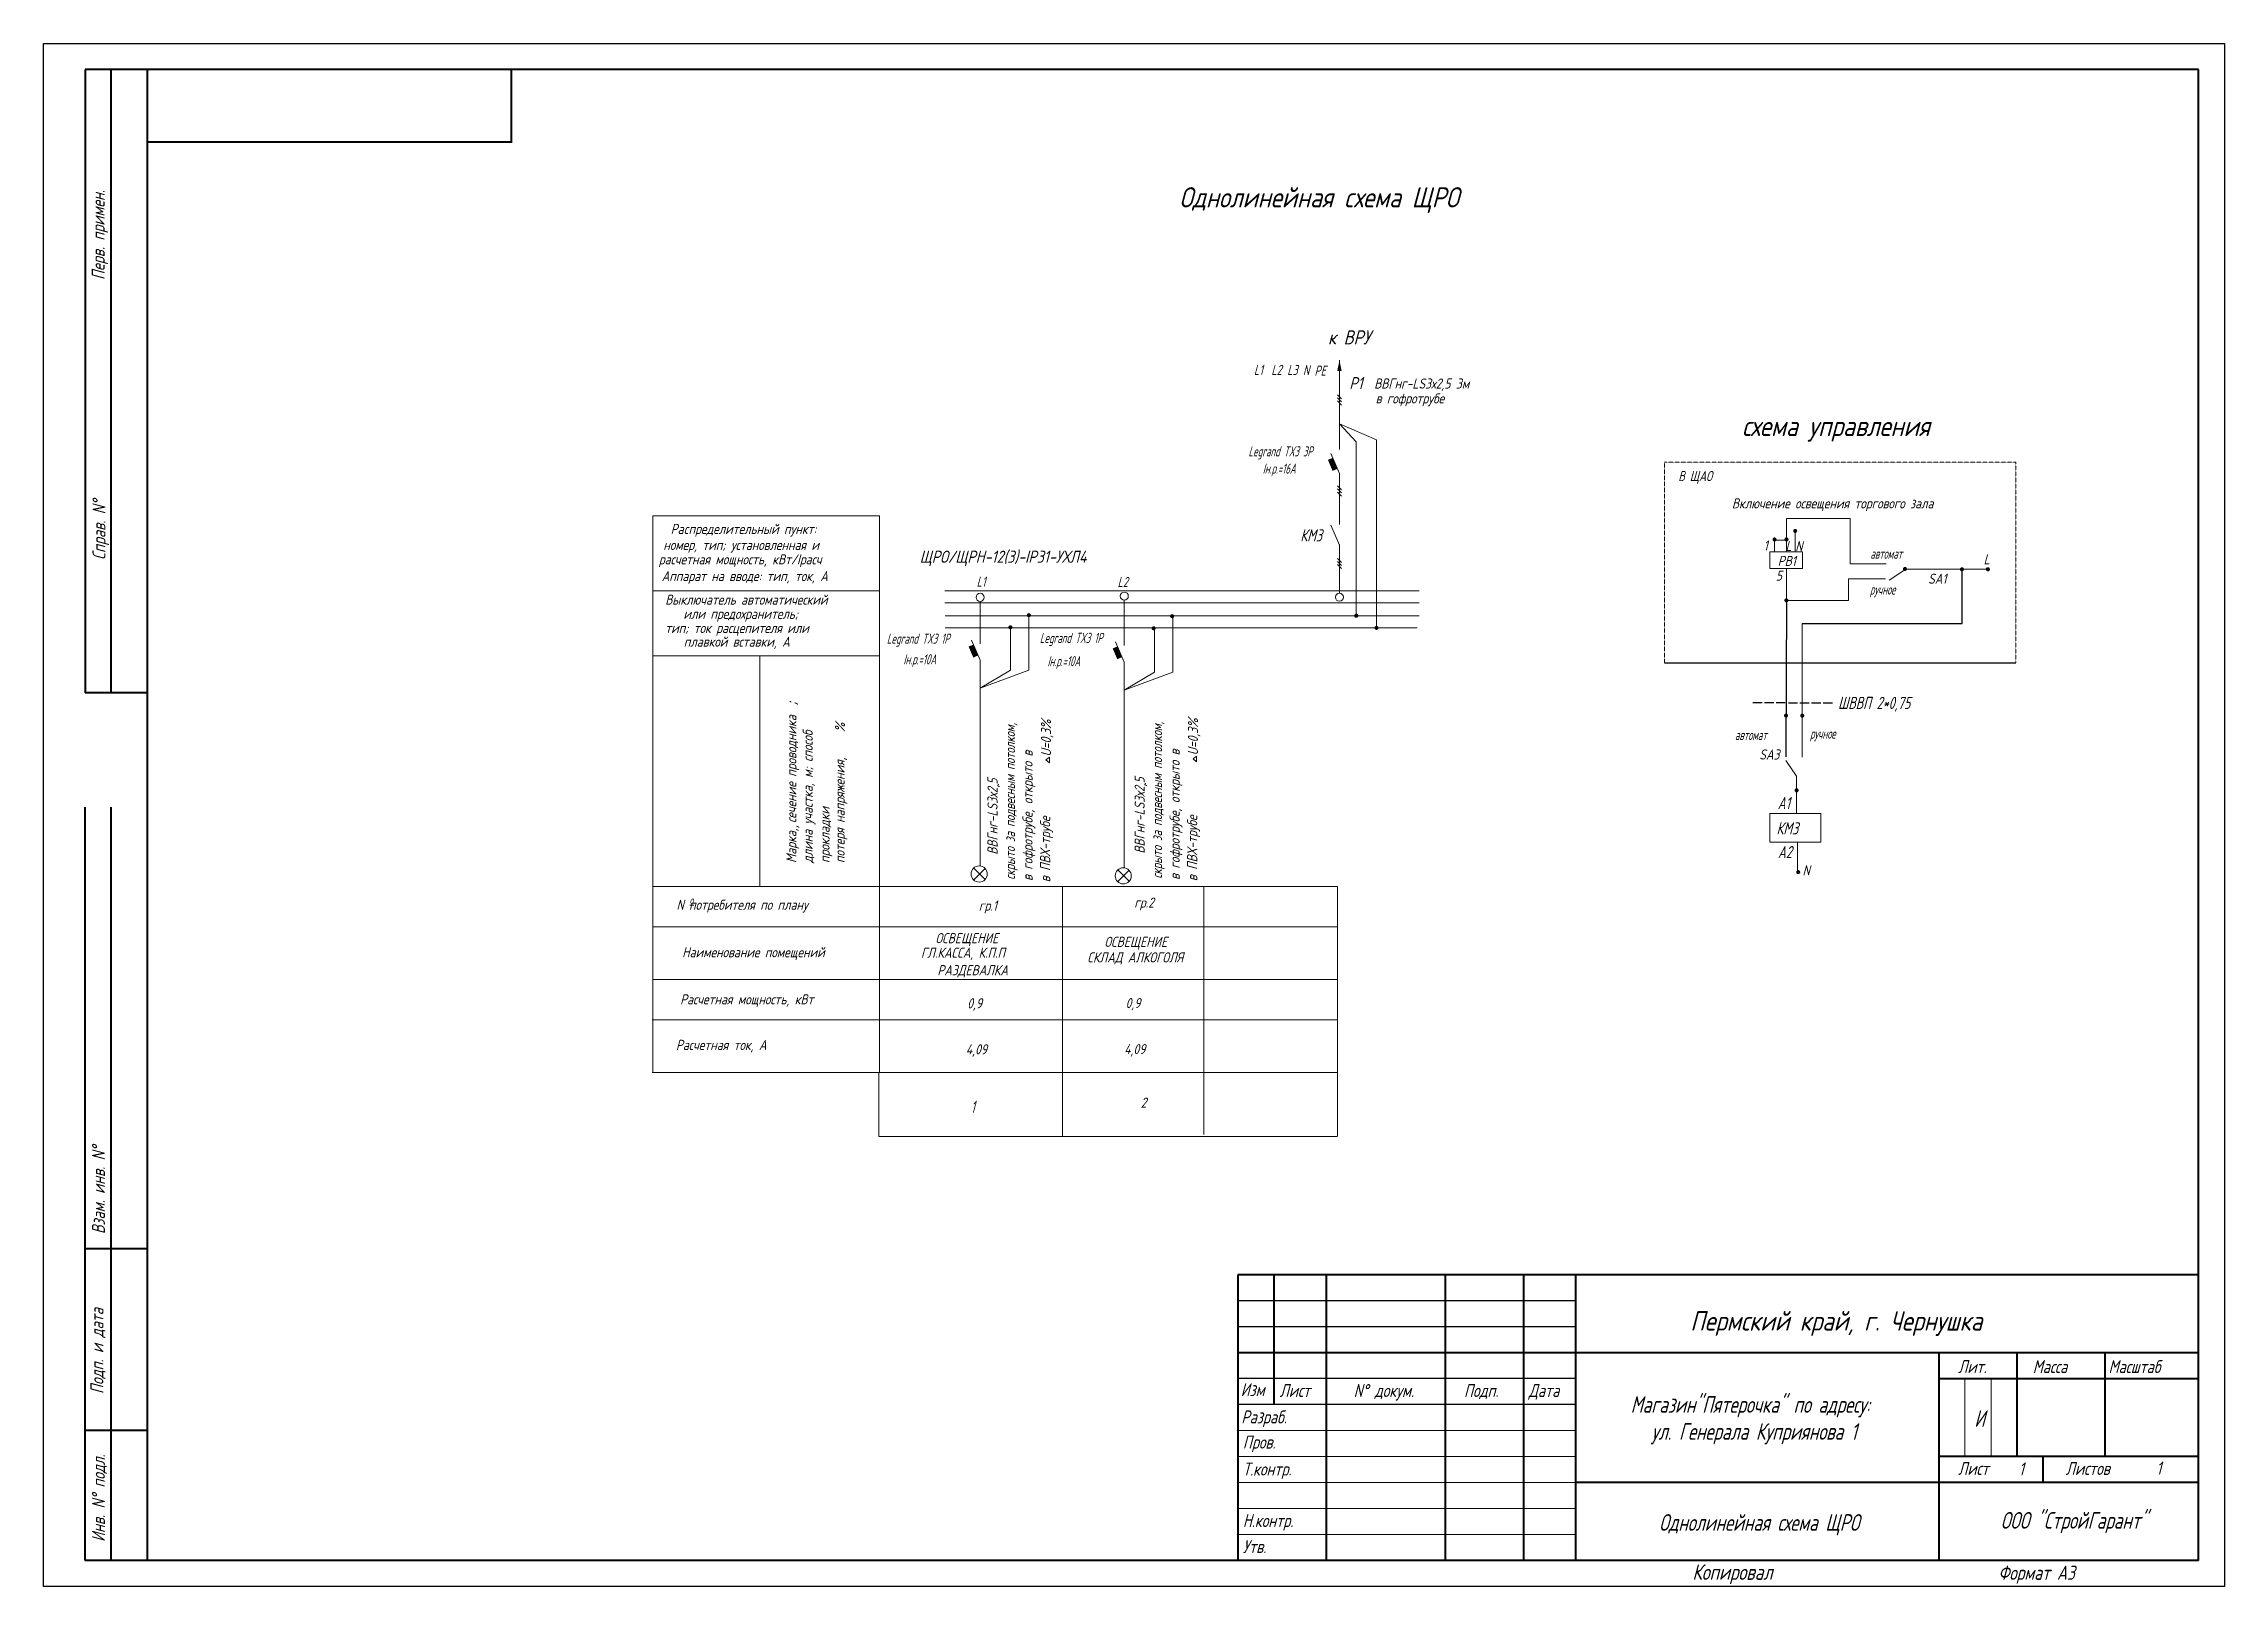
# Model space of a CAD drawing. Header units: millimetres. Extents: x 750 to 1911925457632, y 500 to 46276.
# Drawn here: x 209998 to 239469, y 510 to 21350 of the extents above; entities that cross this region are included whole.
import ezdxf
from ezdxf.enums import TextEntityAlignment as Align

# ---------------------------------------------------------------- set-up
doc = ezdxf.new("R2010")
doc.units = ezdxf.units.MM
doc.linetypes.add('HIDDEN2', pattern=[4.7625, 3.175, -1.5875])
for name, color, linetype in [('1', 7, 'Continuous'), ('KONTUR', 7, 'Continuous'), ('ST', 7, 'Continuous'), ('вова', 7, 'Continuous'), ('Проводки', 1, 'Continuous'), ('Электропроводки', 1, 'Continuous')]:
    doc.layers.add(name, color=color, linetype=linetype)
doc.layers.add('SHTAMP_Ном_пера__98', color=7, linetype='Continuous', lineweight=25, true_color=0x1f1f1f)
for name, color, linetype, lineweight in [('Основная', 7, 'Continuous', 40), ('текст', 250, 'Continuous', 20), ('тонкая', 7, 'Continuous', 20)]:
    doc.layers.add(name, color=color, linetype=linetype, lineweight=lineweight)
doc.styles.add('ROMANS', font='romans.shx', dxfattribs={"width": 0.7, "oblique": 15, "height": 1})
doc.styles.add('стиль1', font='romans.shx', dxfattribs={"width": 0.75, "oblique": 15, "height": 3.5})

msp = doc.modelspace()

# ---------------------------------------------------------------- texts
at = {"color": 0, "lineweight": 20, "style": 'ROMANS', "oblique": 15}
for s, height, width, p in [('L1', 136.7, 0.7, (226354, 16875)), ('L2', 136.7, 0.7, (226589, 16875)), ('L3', 136.7, 0.7, (226804, 16873)), ('N', 137, 0.7, (227016, 16871)), ('РЕ', 136.7, 0.7, (227172, 16864)), ('L1', 136.7, 0.7, (222606, 14014)), ('L2', 136.7, 0.7, (224511, 14009)), ('1', 164, 0.6, (222530, 6906))]:
    msp.add_text(s, height=height, dxfattribs=dict(at, width=width)).set_placement(p)
at = {"color": 0, "lineweight": 20, "style": 'ROMANS', "oblique": 15, "width": 0.6}
for s, height, p in [('Legrand TX3 3P', 136.75, (226280, 15842)), ('Iн.р.=16А', 136.7, (226473, 15610)), ('автомат', 136.7, (234684, 14460)), ('ручное', 136.7, (234678, 13976)), ('Legrand TX3 1P', 136.75, (221392, 13312)), ('Legrand TX3 1P', 136.75, (223460, 13322)), ('Iн.р.=10А', 136.7, (221617, 13033)), ('Iн.р.=10А', 136.7, (223564, 13008)), ('автомат', 136.7, (232854, 12011)), ('ручное', 136.7, (233869, 12030))]:
    msp.add_text(s, height=height, dxfattribs=at).set_placement(p, align=Align.MIDDLE_LEFT)
at = {"color": 0, "linetype": 'ByBlock', "lineweight": 25, "style": 'ROMANS', "oblique": 15, "width": 0.8}
msp.add_text('Пермский край, г. Чернушка', height=263.29, dxfattribs=at).set_placement((232251, 3965))
at = {"layer": '1', "color": 0, "lineweight": 20, "style": 'ROMANS', "oblique": 15}
for s, height, width, p in [('Однолинейная cхема ЩРО', 273.49, 0.8, (225345, 19137)), ('к ВРУ', 191.4, 0.8, (227355, 17286)), ('Р1', 164.1, 0.8, (227642, 16681)), ('ВВГнг-LS3х2,5 3м', 136.75, 0.8, (227979, 16690)), ('в гофротрубе', 136.75, 0.8, (227998, 16489)), ('схема управления', 273.49, 0.8, (232951, 16048)), ('В ЩАО', 136.7, 0.74, (232088, 15440)), ('Включение освещения торгового зала', 136.75, 0.8, (232813, 15071)), ('Раcпределительный пункт:', 136.75, 0.8, (218472, 14726)), ('расчетная мощность, кВт/Iрасч', 136.75, 0.8, (218311, 14315)), ('номер, тип; установленная и', 136.75, 0.8, (218373, 14510)), ('ЩРО/ЩРН-12(З)-IP31-УХЛ4', 164.09, 0.8, (221837, 14337)), ('1', 137, 0.8, (233242, 14502)), ('L', 137, 0.8, (233537, 14496)), ('N', 137, 0.8, (233669, 14493)), ('L', 137, 0.8, (236215, 14316)), ('Аппарат на вводе: тип, ток, А', 136.75, 0.8, (218350, 14089)), ('5', 137, 0.8, (233407, 14095)), ('РВ1', 136.7, 0.8, (233432, 14294)), ('SA1', 136.7, 0.8, (235464, 14053)), ('Выключатель автоматический', 136.75, 0.8, (218398, 13771)), ('или предохранитель;', 136.75, 0.8, (218644, 13579)), ('тип; ток расцепителя или', 136.75, 0.8, (218398, 13388)), ('плавкой вставки, А', 136.75, 0.8, (218649, 13203)), ('SA3', 136.7, 0.8, (233183, 11679)), ('N', 137, 0.8, (233768, 10115)), (' N потребителя по плану', 136.75, 0.8, (218478, 9649)), ('о', 98.5, 0.8, (218728, 9731)), ('гр.1', 136.7, 0.8, (222637, 9638)), ('гр.2', 136.7, 0.8, (224737, 9679)), ('Наименование помещений', 136.75, 0.8, (218627, 9008)), ('ГЛ.КАССА, К.П.П', 136.75, 0.8, (221854, 9001)), ('ОСВЕЩЕНИЕ', 136.7, 0.8, (222051, 9198)), ('ОСВЕЩЕНИЕ', 136.7, 0.8, (224334, 9148)), ('РАЗДЕВАЛКА', 136.7, 0.8, (222076, 8765)), ('СКЛАД АЛКОГОЛЯ', 136.75, 0.8, (224103, 8938)), ('Расчетная мощность, кВт', 136.75, 0.8, (218600, 8372)), ('0,9', 136.7, 0.8, (222480, 8318)), ('0,9', 136.7, 0.8, (224620, 8321)), ('Расчетная ток, А', 136.75, 0.8, (218543, 7756)), ('4,09', 136.7, 0.8, (222461, 7696)), ('4,09', 136.7, 0.8, (224601, 7699)), ('2', 137, 0.8, (224824, 6976))]:
    msp.add_text(s, height=height, dxfattribs=dict(at, width=width)).set_placement(p)
for s, height, width, p in [(';', 164, 0.8, (220181, 12408)), ('Марка, сечение проводника ', 136.75, 0.8, (220172, 10281)), ('длина участка, м; способ', 136.75, 0.8, (220392, 10281)), ('%', 137, 0.8, (220829, 12050)), ('скрыто за подвесным потолком,', 136.75, 0.74, (223125, 10056)), ('U=0,3%%%', 136.7, 0.8, (223612, 11720)), ('скрыто за подвесным потолком,', 136.75, 0.74, (225113, 10071)), ('U=0,3%%%', 136.7, 0.8, (225599, 11735)), ('в гофротрубе, открыто в ', 136.75, 0.8, (223363, 10038)), ('в гофротрубе, открыто в ', 136.75, 0.8, (225351, 10053)), ('потеря напряжения,', 136.75, 0.8, (220823, 10281)), ('ВВГнг-LS3х2,5', 136.75, 0.8, (222890, 10393)), ('ВВГнг-LS3х2,5', 136.75, 0.8, (224878, 10408)), ('прокладки', 136.7, 0.8, (220620, 10281)), ('в ПВХ-трубе', 136.75, 0.8, (223601, 10021)), ('в ПВХ-трубе', 136.75, 0.8, (225588, 10036)), (',', 137, 0.8, (220178, 10755))]:
    msp.add_text(s, height=height, rotation=90, dxfattribs=dict(at, width=width)).set_placement(p)
at = {"layer": 'SHTAMP_Ном_пера__98', "color": 0, "linetype": 'ByBlock', "lineweight": 25, "char_height": 225, "attachment_point": 5, "line_spacing_factor": 0.971274, "style": 'ROMANS'}
for s, insert, width in [('Магазин"Пятерочка" по адресу:\\P ул. Генерала Куприянова 1', (233062, 2754), 3873.2), ('И', (236160, 2777), 3689.6), ('Однолинейная схема ЩРО', (233182, 1342), 3689.6), ('ООО "СтройГарант"', (237435, 1371), 3689.6)]:
    msp.add_mtext(s, dxfattribs=dict(at, insert=insert, width=width))
at = {"layer": 'вова', "color": 0, "lineweight": 20, "style": 'ROMANS', "oblique": 15, "width": 0.7}
for s, height, p in [('КМ3', 164.1, (226981, 14708)), ('ШВВП 2*0,75', 164.09, (234247, 12444)), ('А1', 164.1, (233431, 11091)), ('КМ3', 164.1, (233416, 10750)), ('А2', 164.1, (233434, 10429))]:
    msp.add_text(s, height=height, dxfattribs=at).set_placement(p, align=Align.MIDDLE_LEFT)
at = {"layer": 'текст', "color": 0, "style": 'стиль1', "oblique": 15, "width": 0.75}
for s, p in [('Перв. примен.', (210823, 18158)), ('Справ. N%%d', (210834, 14377)), ('Взам. инв. N%%d', (210827, 5269)), ('Подп. и дата', (210807, 3109)), ('Инв. N%%d подл.', (210827, 1111))]:
    msp.add_text(s, height=175.42, rotation=90, dxfattribs=at).set_placement(p)
for s, height, p in [('Лит.', 175.4, (235870, 3391)), ('Масса', 175.4, (236879, 3391)), ('Масштаб', 175.4, (237903, 3391)), ('Изм', 175.4, (226175, 3079)), ('Лист', 175.4, (226700, 3068)), ('N%%d докум. ', 175.42, (227702, 3068)), ('Подп.', 175.4, (229193, 3068)), ('Дата', 175.4, (230067, 3068)), ('Разраб.', 175.4, (226183, 2711)), ('Пров.', 175.4, (226204, 2371)), ('Т.контр.', 175.4, (226204, 2007)), ('Лист', 175.4, (235870, 2015)), ('1', 175, (236691, 2010)), ('Листов', 175.4, (237324, 2015)), ('1', 175, (238549, 2020)), ('Н.контр.', 175.4, (226204, 1311)), ('Утв.', 175.4, (226204, 959)), ('Копировал', 210.5, (232279, 598)), ('Формат А3', 193, (236414, 598))]:
    msp.add_text(s, height=height, dxfattribs=at).set_placement(p)

# ---------------------------------------------------------------- hatches: boundary and pattern name
at = {"layer": 'Проводки', "lineweight": 20, "ltscale": 0.5}
h = msp.add_hatch(color=0, dxfattribs=at)
h.paths.add_polyline_path([(227510, 17073), (227510, 16929), (227539, 16929)])
h.paths.add_polyline_path([(227510, 17073), (227480, 16929), (227510, 16929)])

# ---------------------------------------------------------------- linework, layer by layer
at = {"color": 0, "lineweight": 20}
for p, q in [((227510, 16212), (227737, 15969)), ((233669, 14486), (233669, 14768)), ((223313, 12886), (223313, 13629)), ((225260, 12861), (225260, 13604)), ((228587, 13794), (228541, 13794)), ((223063, 12885), (223063, 13465)), ((225010, 12861), (225010, 13440)), ((222654, 12642), (223063, 12885)), ((224601, 12618), (225010, 12861))]:
    msp.add_line(p, q, dxfattribs=at)
at = {"color": 0, "lineweight": 20, "ltscale": 0.5}
msp.add_line((227737, 15969), (227737, 13609), dxfattribs=at)
for p, q in [((235924, 13519), (235924, 14250)), ((233549, 13829), (233543, 11715)), ((233764, 13519), (235924, 13519)), ((231902, 12985), (236650, 12985)), ((233097, 12448), (233222, 12448)), ((233254, 12448), (233379, 12448)), ((233410, 12448), (233535, 12448)), ((233577, 12447), (233702, 12447)), ((233733, 12447), (233858, 12447)), ((233890, 12447), (234015, 12447)), ((234046, 12447), (234171, 12447))]:
    msp.add_line(p, q)
at = {"color": 0}
for p, q in [((230698, 4369), (226137, 4369)), ((230698, 4018), (226137, 4018)), ((230698, 3317), (226137, 3317)), ((230698, 2966), (226137, 2966)), ((235609, 861), (235609, 861))]:
    msp.add_line(p, q, dxfattribs=at)
at = {"layer": '1', "color": 0, "lineweight": 20}
for p, q in [((227510, 15869), (227510, 17073)), ((227482, 16605), (227537, 16550)), ((227482, 16564), (227537, 16509)), ((227482, 16523), (227537, 16468)), ((227510, 16212), (228011, 15998)), ((228011, 15998), (228011, 13452)), ((227510, 15542), (227392, 15815)), ((227480, 15612), (227414, 15585)), ((227482, 15376), (227537, 15321)), ((227482, 15334), (227537, 15280)), ((227510, 14852), (227510, 15541)), ((227482, 15293), (227537, 15239)), ((218229, 7456), (218229, 14969)), ((218229, 14969), (221292, 14969)), ((221292, 14969), (221292, 7456)), ((227510, 14575), (227392, 14847)), ((227510, 13927), (227510, 14583)), ((233550, 14486), (233550, 14655)), ((227484, 14397), (227539, 14342)), ((227484, 14356), (227539, 14301)), ((227484, 14315), (227539, 14260)), ((235151, 14244), (234938, 14101)), ((218229, 13958), (221292, 13958)), ((222177, 13958), (228587, 13958)), ((222177, 13794), (228570, 13794)), ((222182, 13621), (228589, 13621)), ((222654, 13244), (222654, 13815)), ((224601, 13219), (224602, 13832)), ((222182, 13457), (228562, 13457)), ((222654, 13020), (222537, 13292)), ((224601, 12995), (224484, 13268)), ((218229, 13082), (221292, 13082)), ((219679, 13082), (219679, 9965)), ((222624, 13090), (222559, 13063)), ((222654, 10241), (222654, 13019)), ((224571, 13065), (224506, 13038)), ((224601, 10216), (224601, 12994)), ((222654, 12642), (223313, 12886)), ((224601, 12618), (225260, 12861)), ((223544, 11673), (223591, 11711)), ((223592, 11635), (223544, 11673)), ((223591, 11711), (223592, 11635)), ((225532, 11688), (225578, 11726)), ((225580, 11650), (225532, 11688)), ((225578, 11726), (225580, 11650)), ((233686, 11454), (233544, 11667)), ((218229, 9965), (227483, 9965)), ((223768, 9965), (223768, 6583)), ((225678, 9965), (225678, 6615)), ((227483, 9965), (227483, 6594)), ((218731, 9714), (218786, 9714)), ((218229, 9418), (227483, 9418)), ((218229, 8706), (227483, 8706)), ((218221, 8163), (227483, 8163)), ((218221, 7452), (227483, 7452))]:
    msp.add_line(p, q, dxfattribs=at)
at = {"layer": '1', "color": 0, "lineweight": 20, "const_width": 27.3}
for points in [[(233655, 14767, 1), (233682, 14767, 1)], [(233376, 14652, 1), (233403, 14652, 1)], [(233537, 14653, 1), (233565, 14653, 1)], [(235138, 14254, 1), (235165, 14254, 1)], [(235922, 14263, 1), (235922, 14235, 1)], [(236273, 14264, 1), (236273, 14236, 1)], [(233536, 13829, 1), (233563, 13829, 1)], [(223299, 13629, 1), (223327, 13629, 1)], [(225235, 13616, 1), (225262, 13616, 1)], [(227723, 13621, 1), (227751, 13621, 1)], [(223049, 13465, 1), (223077, 13465, 1)], [(224985, 13452, 1), (225012, 13452, 1)], [(227997, 13457, 1), (228024, 13457, 1)], [(233531, 12272, 1), (233558, 12272, 1)], [(233751, 12272, 1), (233778, 12272, 1)], [(233688, 11277, 1), (233688, 11249, 1)], [(233696, 10158, 1), (233723, 10158, 1)]]:
    msp.add_lwpolyline(points, format="xyb", close=True, dxfattribs=at)
at = {"layer": '1', "color": 0, "lineweight": 20}
for centre in [(222654, 13870), (224602, 13887), (227510, 13872)]:
    msp.add_circle(centre, 54.7, dxfattribs=at)
for p in [(222900, 11340), (224887, 11355)]:
    msp.add_point(p, dxfattribs=at)
for points in [[(227420, 15754), (227420, 15754), (227354, 15727), (227480, 15612)], [(227354, 15727), (227414, 15585), (227480, 15612)], [(227480, 15612), (227480, 15612), (227420, 15754)], [(222564, 13232), (222564, 13232), (222498, 13205), (222624, 13090)], [(222498, 13205), (222559, 13063), (222624, 13090)], [(222624, 13090), (222624, 13090), (222564, 13232)], [(224511, 13208), (224511, 13208), (224445, 13180), (224571, 13065)], [(224445, 13180), (224506, 13038), (224571, 13065)], [(224571, 13065), (224571, 13065), (224511, 13208)]]:
    msp.add_solid(points, dxfattribs=at)
at = {"layer": 'KONTUR', "color": 0}
for p, q in [((209998, 510), (209998, 21350)), ((209998, 21350), (239469, 21350)), ((239469, 21350), (239469, 510)), ((239469, 510), (209998, 510))]:
    msp.add_line(p, q, dxfattribs=at)
at = {"layer": 'ST', "linetype": 'HIDDEN2', "lineweight": 15}
for p, q in [((231903, 15695), (236650, 15695)), ((231903, 12985), (231903, 15695)), ((236650, 15695), (236650, 12985))]:
    msp.add_line(p, q, dxfattribs=at)
at = {"layer": 'ST', "lineweight": 15}
for p, q in [((233552, 14644), (233552, 14937)), ((233552, 14937), (234413, 14937)), ((234413, 14937), (234413, 14322)), ((233385, 14644), (233552, 14644)), ((234413, 14322), (234897, 14322)), ((235160, 14250), (236269, 14250)), ((234891, 14119), (234389, 14119)), ((234389, 14119), (234389, 13826)), ((234389, 13826), (233546, 13826)), ((233764, 13519), (233764, 11709)), ((233686, 11454), (233686, 10950))]:
    msp.add_line(p, q, dxfattribs=at)
at = {"layer": 'Основная', "color": 0}
for p, q in [((210559, 20999), (210559, 12579)), ((239118, 20999), (210559, 20999)), ((210910, 12579), (210910, 20999)), ((211401, 3668), (211401, 20999)), ((216320, 20008), (216320, 20991)), ((239118, 861), (239118, 20999)), ((216313, 20017), (211401, 20017)), ((211401, 12579), (210559, 12579)), ((210559, 861), (210559, 11035)), ((210910, 861), (210910, 11035)), ((211401, 5071), (210559, 5071)), ((226137, 4720), (226137, 861)), ((239118, 4720), (226137, 4720)), ((226628, 2966), (226628, 4720)), ((227330, 4720), (227330, 861)), ((228943, 861), (228943, 4720)), ((229996, 4720), (229996, 861)), ((230698, 4720), (230698, 861)), ((211401, 861), (211401, 3668)), ((226137, 3668), (239118, 3668)), ((235609, 3668), (235609, 861)), ((236662, 3668), (236662, 2264)), ((237855, 3668), (237855, 2264)), ((235609, 3317), (239118, 3317)), ((211401, 2615), (210559, 2615)), ((239118, 2264), (235609, 2264)), ((237013, 2264), (237013, 1913)), ((239118, 1913), (230698, 1913)), ((239118, 861), (210559, 861))]:
    msp.add_line(p, q, dxfattribs=at)
at = {"layer": 'тонкая', "color": 0}
for p, q in [((235959, 3302), (235959, 2264)), ((236316, 3302), (236316, 2264)), ((226137, 2615), (230698, 2615)), ((230698, 2264), (226137, 2264)), ((230698, 1913), (226137, 1913))]:
    msp.add_line(p, q, dxfattribs=at)
for points in [[(226137, 1563), (230698, 1563)], [(226137, 1212), (230698, 1212)]]:
    msp.add_lwpolyline(points, dxfattribs=at)
at = {"layer": 'Электропроводки', "color": 0, "lineweight": 20}
for p, q in [((233387, 14645), (233387, 14484)), ((233550, 14259), (233550, 13815)), ((233698, 10562), (233698, 10148)), ((222569, 10214), (222723, 10060)), ((222721, 10207), (222569, 10055)), ((224516, 10190), (224670, 10036)), ((224668, 10183), (224516, 10031)), ((221286, 7441), (221286, 6588)), ((221286, 6588), (227483, 6588))]:
    msp.add_line(p, q, dxfattribs=at)
for points in [[(233328, 14485), (233766, 14485), (233766, 14258), (233328, 14258)], [(233326, 10950), (234014, 10950), (234014, 10562), (233326, 10562)]]:
    msp.add_lwpolyline(points, close=True, dxfattribs=at)
for centre in [(222641, 10133), (224588, 10108)]:
    msp.add_circle(centre, 109, dxfattribs=at)

msp.set_redraw_order([(e.dxf.handle, doc.entitydb.next_handle()) for e in msp.query("TEXT MTEXT ATTDEF DIMENSION ARC_DIMENSION")])  # texts and dimensions are drawn at this point

doc.saveas('drawing.dxf')
